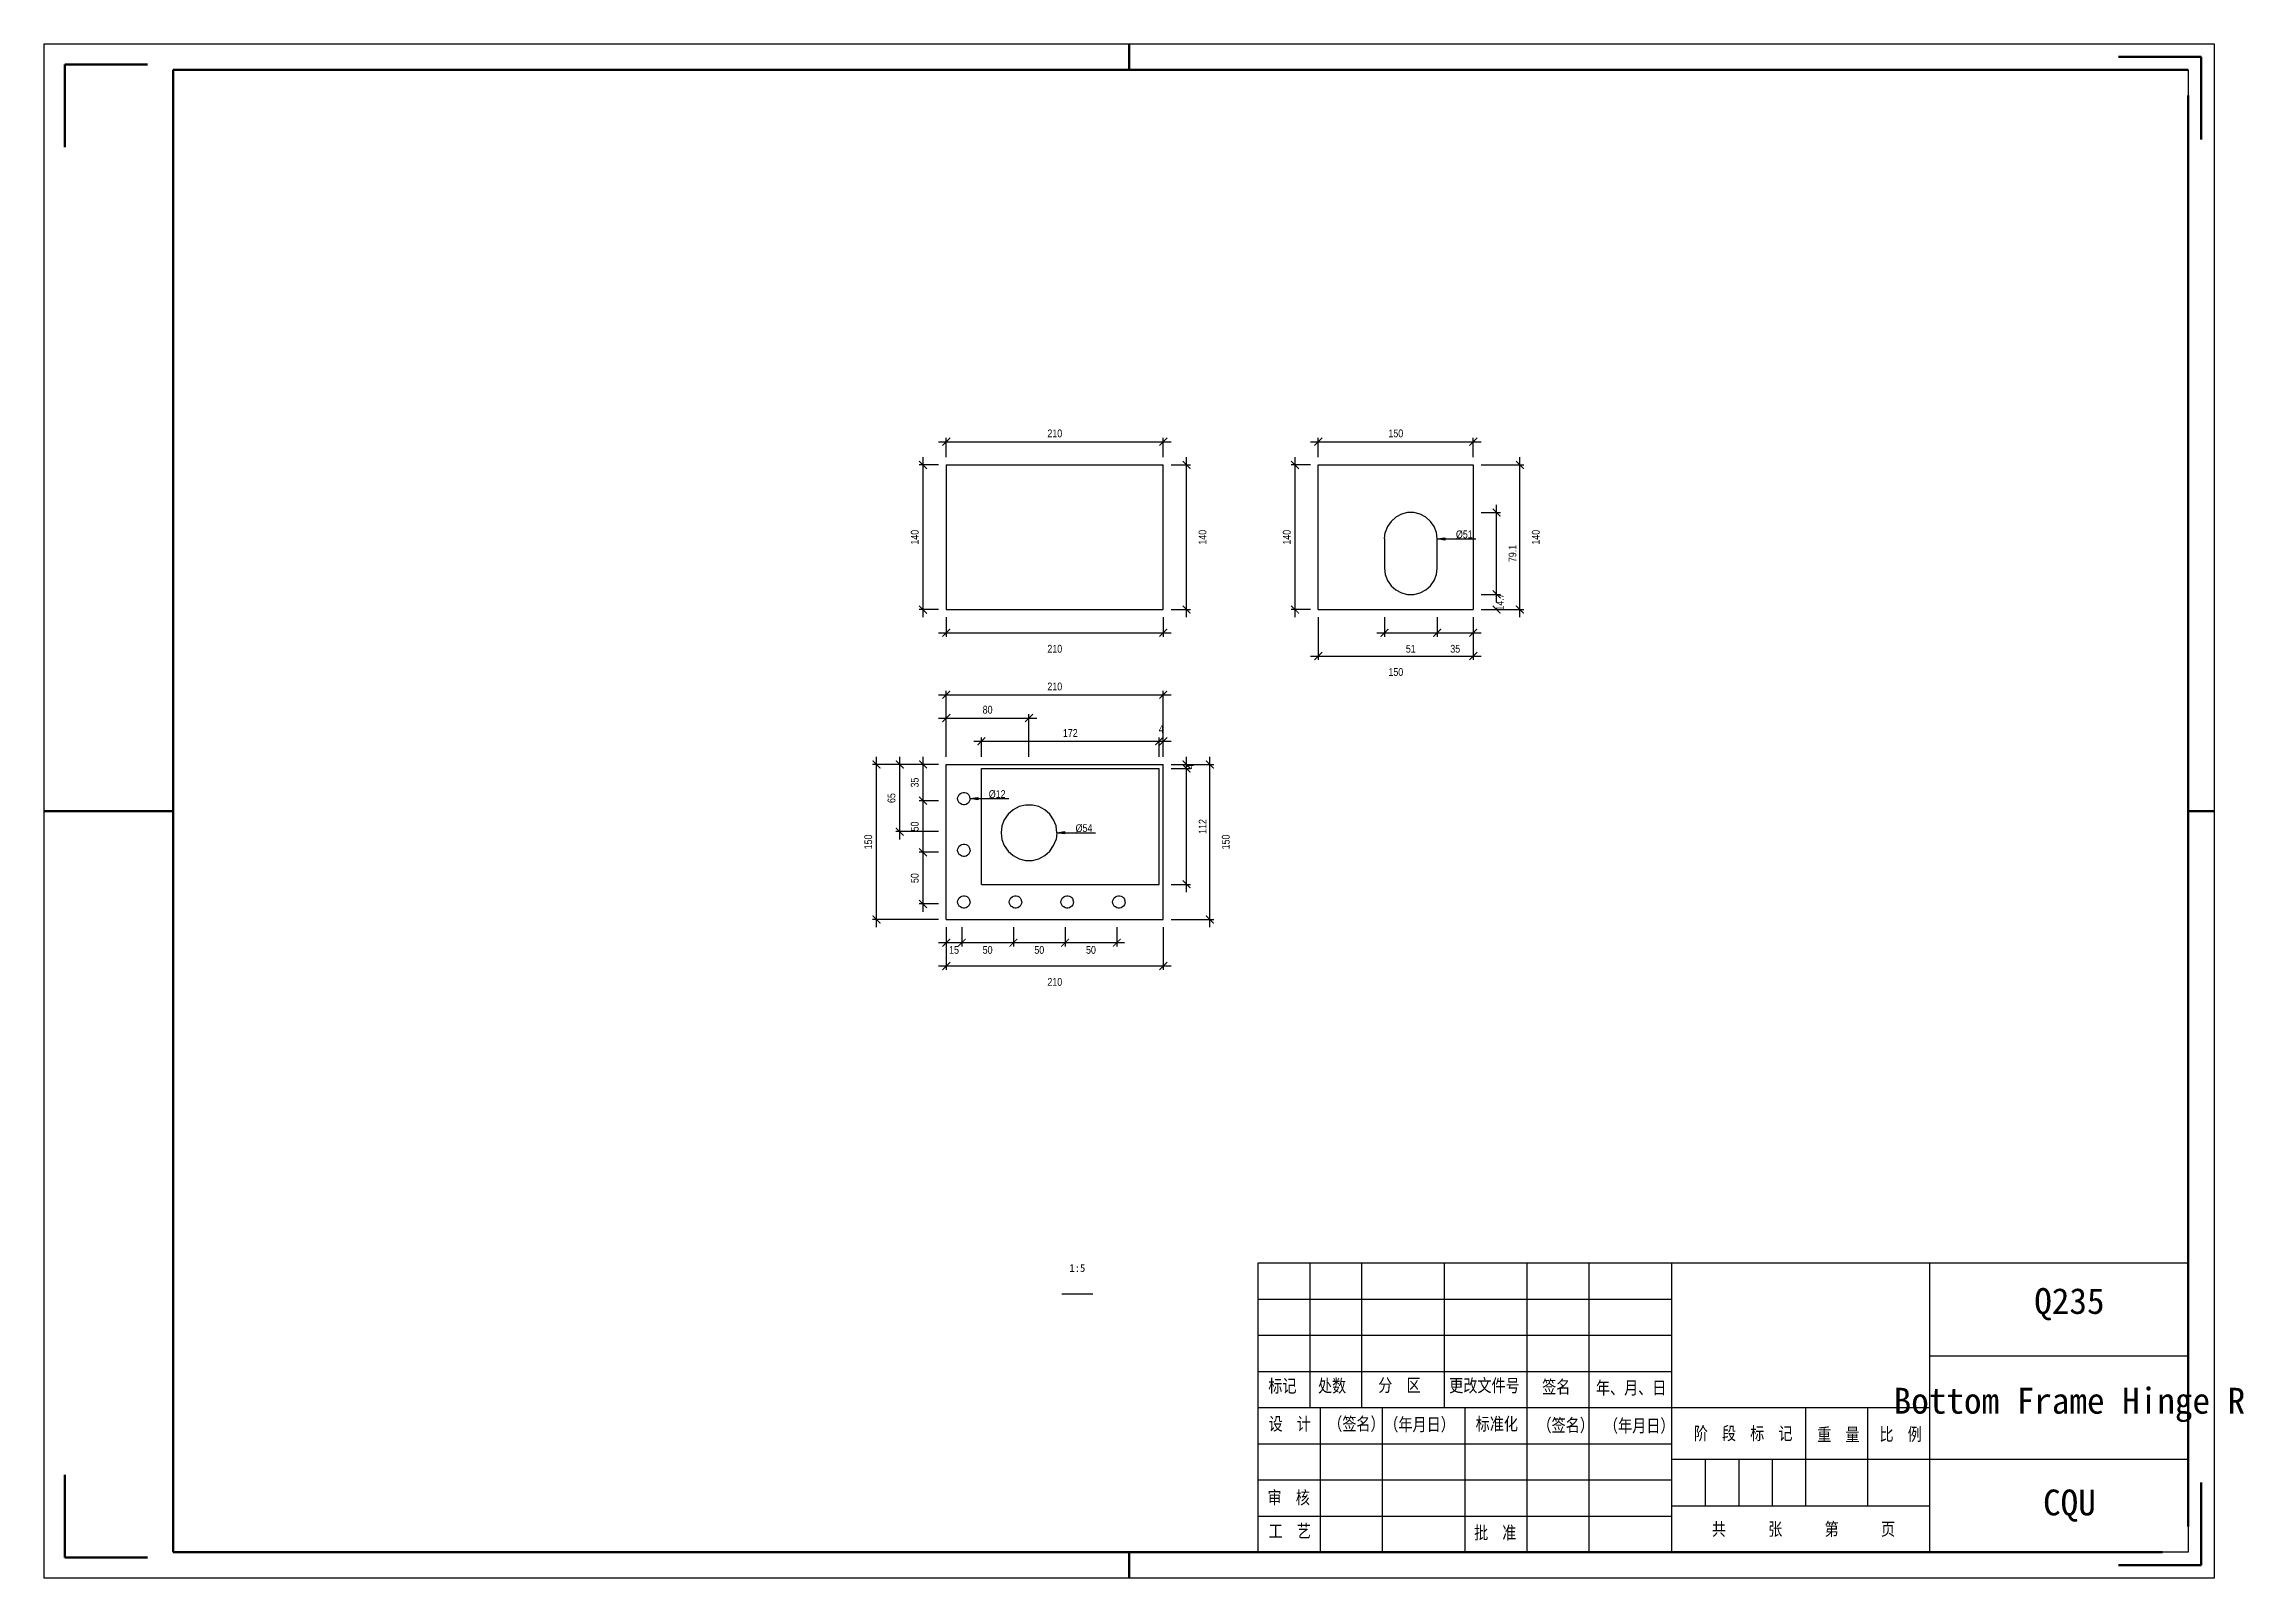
# Model space of a CAD drawing. Header units: millimetres. Extents: x 0 to 1925, y 0 to 4345.
# Drawn here: x 980 to 1405.8, y 367 to 664 of the extents above; entities that cross this region are included whole.
import ezdxf

# ---------------------------------------------------------------- set-up
doc = ezdxf.new("R2010")
doc.units = ezdxf.units.MM
doc.layers.add('总内框线', color=7, linetype='Continuous', lineweight=50)
doc.layers.add('总外框线', color=7, linetype='Continuous', lineweight=30)
doc.styles.add('OpenSansCondensed-Light', font='OpenSansCondensed-Light.ttf')
doc.styles.add('陈杰（2）', font='gbenor.shx', dxfattribs={"width": 0.8, "bigfont": 'gbcbig.shx'})
doc.dimstyles.new('EZ_RADIUS', dxfattribs={"dimtxt": 0.25, "dimasz": 0.25, "dimexe": 0.375, "dimexo": 0.125, "dimgap": 0.1, "dimtad": 1, "dimlfac": 100, "dimzin": 12, "dimdsep": 46, "dimtxsty": 'OpenSansCondensed-Light', "dimblk": 'CLOSEDBLANK', "dimcen": 0, "dimazin": 3, "dimtfac": 0.5, "dimtofl": 0, "dimtmove": 1, "dimatfit": 3, "dimarcsym": 0})
doc.dimstyles.new('EZDXF', dxfattribs={"dimtxt": 0.25, "dimasz": 0.175, "dimexe": 0.375, "dimexo": 0.125, "dimgap": 0.1, "dimtad": 1, "dimlfac": 100, "dimzin": 12, "dimdsep": 46, "dimtxsty": 'OpenSansCondensed-Light', "dimblk": 'ARCHTICK', "dimcen": 2.5, "dimazin": 3, "dimtfac": 0.5, "dimtmove": 2, "dimatfit": 3, "dimarcsym": 0})

msp = doc.modelspace()

# ---------------------------------------------------------------- texts
at = {"attachment_point": 5}
for s, insert, char_height in [('1:5', (1180, 427), 1.5), ('Q235', (1372, 420), 5), ('Bottom Frame Hinge R', (1372, 400.5), 5), ('CQU', (1372, 381), 5)]:
    msp.add_mtext(s, dxfattribs=dict(at, insert=insert, char_height=char_height))
at = {"char_height": 2.5, "width": 93.0192856, "attachment_point": 1, "style": '陈杰（2）'}
for s, insert in [('{\\fSimSun|b0|i0|c134|p2;标记}', (1216.95482, 405.44053)), ('{\\fSimSun|b0|i0|c134|p2;处数}', (1226.57596, 405.45543)), ('{\\fSimSun|b0|i0|c134|p2;分\u3000区}', (1238.23692, 405.57959)), ('{\\fSimSun|b0|i0|c134|p2;更改文件号}', (1251.97169, 405.52496)), ('{\\fSimSun|b0|i0|c134|p2;签名}', (1269.95608, 405.2667)), ('{\\fSimSun|b0|i0|c134|p2;年、月、日}', (1280.35064, 405.07301)), ('{\\fSimSun|b0|i0|c134|p2;设\u3000计}', (1217.01432, 398.10007)), ('{\\fSimSun|b0|i0|c134|p2;（签名）}', (1228.55629, 398.10007)), ('{\\fSimSun|b0|i0|c134|p2;\u3000（年月日）}', (1236.68156, 397.98584)), ('{\\fSimSun|b0|i0|c134|p2;标准化}', (1257.08823, 398.08517)), ('{\\fSimSun|b0|i0|c134|p2;（签名）}', (1269.05516, 397.83685)), ('{\\fSimSun|b0|i0|c134|p2;（年月日）}', (1281.923, 397.73752)), ('{\\fSimSun|b0|i0|c134|p2;阶\u3000段\u3000标\u3000记}', (1299.30395, 396.25254)), ('{\\fSimSun|b0|i0|c134|p2;重\u3000量}', (1323.18681, 396.02408)), ('{\\fSimSun|b0|i0|c134|p2;比\u3000例}', (1335.23873, 396.09361)), ('{\\fSimSun|b0|i0|c134|p2;审\u3000核}', (1216.81034, 383.83138)), ('{\\fSimSun|b0|i0|c134|p2;工\u3000艺}', (1217.01432, 377.34515)), ('{\\fSimSun|b0|i0|c134|p2;批\u3000准}', (1256.78226, 377.0273)), ('{\\fSimSun|b0|i0|c134|p2;共\u3000\u3000\u3000张\u3000\u3000\u3000第\u3000\u3000\u3000页}', (1302.79713, 377.72757))]:
    msp.add_mtext(s, dxfattribs=dict(at, insert=insert))

# ---------------------------------------------------------------- blocks, each defined once
blk = doc.blocks.new('_ARCHTICK')
at = {"color": 0, "linetype": 'ByBlock', "const_width": 0.15}
blk.add_lwpolyline([(-0.5, -0.5), (0.5, 0.5)], dxfattribs=at)
blk = doc.blocks.new('_CLOSED')
at = {"color": 0, "linetype": 'ByBlock'}
blk.add_line((0, 0), (-1, 0), dxfattribs=at)
blk.add_lwpolyline([(-1, 0.16), (0, 0), (-1, -0.16)], close=True, dxfattribs=at)
blk = doc.blocks.new('*D129')
at = {"transparency": 16777216}
for p, q in [((1251.14, 568.18), (1252.64, 568.18)), ((1252.64, 568.18), (1257.14, 568.18))]:
    blk.add_line(p, q, dxfattribs=at)
at = {"layer": 'Defpoints', "transparency": 16777216}
for p in [(1244.53, 568.19), (1249.64, 568.18)]:
    blk.add_point(p, dxfattribs=at)
at = {"transparency": 16777216, "xscale": 1.5, "yscale": 1.5, "rotation": 179.8983361386451}
blk.add_blockref('_CLOSED', (1249.64, 568.18), dxfattribs=at)
at = {"transparency": 16777216, "insert": (1254.89, 569.03), "char_height": 1.5, "attachment_point": 5, "style": 'OpenSansCondensed-Light'}
blk.add_mtext('%%c51', dxfattribs=at)
blk = doc.blocks.new('*D138')
at = {"transparency": 16777216}
for p, q in [((1160.73, 517.9), (1162.23, 517.9)), ((1162.23, 517.9), (1166.73, 517.9))]:
    blk.add_line(p, q, dxfattribs=at)
at = {"layer": 'Defpoints', "transparency": 16777216}
for p in [(1158.03, 517.9), (1159.23, 517.9)]:
    blk.add_point(p, dxfattribs=at)
at = {"transparency": 16777216, "xscale": 1.5, "yscale": 1.5, "rotation": 180}
blk.add_blockref('_CLOSED', (1159.23, 517.9), dxfattribs=at)
at = {"transparency": 16777216, "insert": (1164.48, 518.75), "char_height": 1.5, "attachment_point": 5, "style": 'OpenSansCondensed-Light'}
blk.add_mtext('%%c12', dxfattribs=at)
blk = doc.blocks.new('*D139')
at = {"transparency": 16777216}
for p, q in [((1177.53, 511.3), (1179.03, 511.3)), ((1179.03, 511.3), (1183.53, 511.3))]:
    blk.add_line(p, q, dxfattribs=at)
at = {"layer": 'Defpoints', "transparency": 16777216}
for p in [(1170.63, 511.3), (1176.03, 511.3)]:
    blk.add_point(p, dxfattribs=at)
at = {"transparency": 16777216, "xscale": 1.5, "yscale": 1.5, "rotation": 179.999999999751}
blk.add_blockref('_CLOSED', (1176.03, 511.3), dxfattribs=at)
at = {"transparency": 16777216, "insert": (1181.28, 512.15), "char_height": 1.5, "attachment_point": 5, "style": 'OpenSansCondensed-Light'}
blk.add_mtext('%%c54', dxfattribs=at)

# ---------------------------------------------------------------- dimensions: what is measured, and where the dimension line sits
for base, p1, p2, location, override in [((1154.62901, 587), (1154.62901, 582.5), (1196.62901, 582.5), (1175.62901, 588.6), {"dimtxt": 1.5, "dimasz": 1.5, "dimexe": 0.75, "dimexo": 1.5, "dimtad": 1, "dimlfac": 5, "dimblk": 'ARCHTICK', "dimsah": 0, "dimtsz": 0, "dimdle": 1.5, "dimtmove": 2}), ((1226.62901, 587), (1226.62901, 582.5), (1256.62901, 582.5), (1241.62901, 588.6), {"dimtxt": 1.5, "dimasz": 1.5, "dimexe": 0.75, "dimexo": 1.5, "dimtad": 1, "dimlfac": 5, "dimblk": 'ARCHTICK', "dimsah": 0, "dimtsz": 0, "dimdle": 1.5, "dimtmove": 2}), ((1154.62901, 550), (1154.62901, 554.5), (1196.62901, 554.5), (1175.62901, 546.9), {"dimtxt": 1.5, "dimasz": 1.5, "dimexe": 0.75, "dimexo": 1.5, "dimtad": 4, "dimlfac": 5, "dimblk": 'ARCHTICK', "dimsah": 0, "dimtsz": 0, "dimdle": 1.5, "dimtmove": 2}), ((1226.62901, 545.5), (1226.62901, 554.5), (1256.62901, 554.5), (1241.62901, 542.4), {"dimtxt": 1.5, "dimasz": 1.5, "dimexe": 0.75, "dimexo": 1.5, "dimtad": 4, "dimlfac": 5, "dimblk": 'ARCHTICK', "dimsah": 0, "dimtsz": 0, "dimdle": 1.5, "dimtmove": 2}), ((1239.42901, 550), (1239.42901, 554.5), (1249.62901, 554.5), (1244.52901, 546.9), {"dimtxt": 1.5, "dimasz": 1.5, "dimexe": 0.75, "dimexo": 1.5, "dimtad": 4, "dimlfac": 5, "dimblk": 'ARCHTICK', "dimsah": 0, "dimtsz": 0, "dimdle": 1.5, "dimtmove": 2}), ((1249.62901, 550), (1249.62901, 554.5), (1256.62901, 554.5), (1253.12901, 546.9), {"dimtxt": 1.5, "dimasz": 1.5, "dimexe": 0.75, "dimexo": 1.5, "dimtad": 4, "dimlfac": 5, "dimblk": 'ARCHTICK', "dimsah": 0, "dimtsz": 0, "dimdle": 1.5, "dimtmove": 2}), ((1154.62901, 538), (1154.62901, 524.5), (1196.62901, 524.5), (1175.62901, 539.6), {"dimtxt": 1.5, "dimasz": 1.5, "dimexe": 0.75, "dimexo": 1.5, "dimtad": 1, "dimlfac": 5, "dimblk": 'ARCHTICK', "dimsah": 0, "dimtsz": 0, "dimdle": 1.5, "dimtmove": 2}), ((1154.62901, 533.5), (1154.62901, 524.5), (1170.62901, 524.5), (1162.62901, 535.1), {"dimtxt": 1.5, "dimasz": 1.5, "dimexe": 0.75, "dimexo": 1.5, "dimtad": 1, "dimlfac": 5, "dimblk": 'ARCHTICK', "dimsah": 0, "dimtsz": 0, "dimdle": 1.5, "dimtmove": 2}), ((1195.82901, 529), (1195.82901, 524.5), (1196.62901, 524.5), (1196.22901, 531.35), {"dimtxt": 1.5, "dimasz": 1.5, "dimexe": 0.75, "dimexo": 1.5, "dimtad": 1, "dimlfac": 5, "dimblk": 'ARCHTICK', "dimsah": 0, "dimtsz": 0, "dimdle": 1.5, "dimtmove": 2}), ((1161.42901, 529), (1161.42901, 524.5), (1195.82901, 524.5), (1178.62901, 530.6), {"dimtxt": 1.5, "dimasz": 1.5, "dimexe": 0.75, "dimexo": 1.5, "dimtad": 1, "dimlfac": 5, "dimblk": 'ARCHTICK', "dimsah": 0, "dimtsz": 0, "dimdle": 1.5, "dimtmove": 2}), ((1157.62901, 490), (1157.62901, 494.5), (1154.62901, 494.5), (1156.12901, 488.6), {"dimtxt": 1.5, "dimasz": 1.5, "dimexe": 0.75, "dimexo": 1.5, "dimtad": 4, "dimlfac": 5, "dimblk": 'ARCHTICK', "dimsah": 0, "dimtsz": 0, "dimdle": 1.5, "dimtmove": 2}), ((1154.62901, 485.5), (1154.62901, 494.5), (1196.62901, 494.5), (1175.62901, 482.4), {"dimtxt": 1.5, "dimasz": 1.5, "dimexe": 0.75, "dimexo": 1.5, "dimtad": 4, "dimlfac": 5, "dimblk": 'ARCHTICK', "dimsah": 0, "dimtsz": 0, "dimdle": 1.5, "dimtmove": 2}), ((1167.62901, 490), (1167.62901, 494.5), (1157.62901, 494.5), (1162.62901, 488.6), {"dimtxt": 1.5, "dimasz": 1.5, "dimexe": 0.75, "dimexo": 1.5, "dimtad": 4, "dimlfac": 5, "dimblk": 'ARCHTICK', "dimsah": 0, "dimtsz": 0, "dimdle": 1.5, "dimtmove": 2}), ((1177.62901, 490), (1177.62901, 494.5), (1167.62901, 494.5), (1172.62901, 488.6), {"dimtxt": 1.5, "dimasz": 1.5, "dimexe": 0.75, "dimexo": 1.5, "dimtad": 4, "dimlfac": 5, "dimblk": 'ARCHTICK', "dimsah": 0, "dimtsz": 0, "dimdle": 1.5, "dimtmove": 2}), ((1187.62901, 490), (1187.62901, 494.5), (1177.62901, 494.5), (1182.62901, 488.6), {"dimtxt": 1.5, "dimasz": 1.5, "dimexe": 0.75, "dimexo": 1.5, "dimtad": 4, "dimlfac": 5, "dimblk": 'ARCHTICK', "dimsah": 0, "dimtsz": 0, "dimdle": 1.5, "dimtmove": 2})]:
    msp.add_linear_dim(base=base, p1=p1, p2=p2, location=location, dimstyle='EZDXF', override=override).render()
for base, p1, p2, location, override in [((1150.12901, 554.5), (1154.62901, 554.5), (1154.62901, 582.5), (1148.52901, 568.5), {"dimtxt": 1.5, "dimasz": 1.5, "dimexe": 0.75, "dimexo": 1.5, "dimtad": 1, "dimlfac": 5, "dimblk": 'ARCHTICK', "dimsah": 0, "dimtsz": 0, "dimdle": 1.5, "dimtmove": 2}), ((1201.12901, 554.5), (1196.62901, 554.5), (1196.62901, 582.5), (1204.22901, 568.5), {"dimtxt": 1.5, "dimasz": 1.5, "dimexe": 0.75, "dimexo": 1.5, "dimtad": 4, "dimlfac": 5, "dimblk": 'ARCHTICK', "dimsah": 0, "dimtsz": 0, "dimdle": 1.5, "dimtmove": 2}), ((1222.12901, 554.5), (1226.62901, 554.5), (1226.62901, 582.5), (1220.52901, 568.5), {"dimtxt": 1.5, "dimasz": 1.5, "dimexe": 0.75, "dimexo": 1.5, "dimtad": 1, "dimlfac": 5, "dimblk": 'ARCHTICK', "dimsah": 0, "dimtsz": 0, "dimdle": 1.5, "dimtmove": 2}), ((1265.62901, 554.5), (1256.62901, 554.5), (1256.62901, 582.5), (1268.72901, 568.5), {"dimtxt": 1.5, "dimasz": 1.5, "dimexe": 0.75, "dimexo": 1.5, "dimtad": 4, "dimlfac": 5, "dimblk": 'ARCHTICK', "dimsah": 0, "dimtsz": 0, "dimdle": 1.5, "dimtmove": 2}), ((1261.12901, 557.44), (1256.62901, 557.44), (1256.62901, 573.26), (1264.22901, 565.35), {"dimtxt": 1.5, "dimasz": 1.5, "dimexe": 0.75, "dimexo": 1.5, "dimtad": 4, "dimlfac": 5, "dimblk": 'ARCHTICK', "dimsah": 0, "dimtsz": 0, "dimdle": 1.5, "dimtmove": 2}), ((1261.12901, 554.5), (1256.62901, 554.5), (1256.62901, 557.44), (1261.77901, 555.97), {"dimtxt": 1.5, "dimasz": 1.5, "dimexe": 0.75, "dimexo": 1.5, "dimtad": 4, "dimlfac": 5, "dimblk": 'ARCHTICK', "dimsah": 0, "dimtsz": 0, "dimdle": 1.5, "dimtmove": 2}), ((1141.12901, 494.5), (1154.62901, 494.5), (1154.62901, 524.5), (1139.52901, 509.5), {"dimtxt": 1.5, "dimasz": 1.5, "dimexe": 0.75, "dimexo": 1.5, "dimtad": 1, "dimlfac": 5, "dimblk": 'ARCHTICK', "dimsah": 0, "dimtsz": 0, "dimdle": 1.5, "dimtmove": 2}), ((1145.62901, 511.5), (1154.62901, 511.5), (1154.62901, 524.5), (1144.02901, 518), {"dimtxt": 1.5, "dimasz": 1.5, "dimexe": 0.75, "dimexo": 1.5, "dimtad": 1, "dimlfac": 5, "dimblk": 'ARCHTICK', "dimsah": 0, "dimtsz": 0, "dimdle": 1.5, "dimtmove": 2}), ((1150.12901, 517.5), (1154.62901, 517.5), (1154.62901, 524.5), (1148.52901, 521), {"dimtxt": 1.5, "dimasz": 1.5, "dimexe": 0.75, "dimexo": 1.5, "dimtad": 1, "dimlfac": 5, "dimblk": 'ARCHTICK', "dimsah": 0, "dimtsz": 0, "dimdle": 1.5, "dimtmove": 2}), ((1201.12901, 523.7), (1196.62901, 523.7), (1196.62901, 524.5), (1201.77901, 524.1), {"dimtxt": 1.5, "dimasz": 1.5, "dimexe": 0.75, "dimexo": 1.5, "dimtad": 4, "dimlfac": 5, "dimblk": 'ARCHTICK', "dimsah": 0, "dimtsz": 0, "dimdle": 1.5, "dimtmove": 2}), ((1205.62901, 494.5), (1196.62901, 494.5), (1196.62901, 524.5), (1208.72901, 509.5), {"dimtxt": 1.5, "dimasz": 1.5, "dimexe": 0.75, "dimexo": 1.5, "dimtad": 4, "dimlfac": 5, "dimblk": 'ARCHTICK', "dimsah": 0, "dimtsz": 0, "dimdle": 1.5, "dimtmove": 2}), ((1201.12901, 501.3), (1196.62901, 501.3), (1196.62901, 523.7), (1204.22901, 512.5), {"dimtxt": 1.5, "dimasz": 1.5, "dimexe": 0.75, "dimexo": 1.5, "dimtad": 4, "dimlfac": 5, "dimblk": 'ARCHTICK', "dimsah": 0, "dimtsz": 0, "dimdle": 1.5, "dimtmove": 2}), ((1150.12901, 507.5), (1154.62901, 507.5), (1154.62901, 517.5), (1148.52901, 512.5), {"dimtxt": 1.5, "dimasz": 1.5, "dimexe": 0.75, "dimexo": 1.5, "dimtad": 1, "dimlfac": 5, "dimblk": 'ARCHTICK', "dimsah": 0, "dimtsz": 0, "dimdle": 1.5, "dimtmove": 2}), ((1150.12901, 497.5), (1154.62901, 497.5), (1154.62901, 507.5), (1148.52901, 502.5), {"dimtxt": 1.5, "dimasz": 1.5, "dimexe": 0.75, "dimexo": 1.5, "dimtad": 1, "dimlfac": 5, "dimblk": 'ARCHTICK', "dimsah": 0, "dimtsz": 0, "dimdle": 1.5, "dimtmove": 2})]:
    msp.add_linear_dim(base=base, p1=p1, p2=p2, angle=90, location=location, dimstyle='EZDXF', override=override).render()
for p1, p2, text, picture, middle in [((1239.42261, 568.20001), (1249.6354, 568.18189), '51', '*D129', (1252.6354, 568.17657)), ((1156.83002, 517.9), (1159.22799, 517.9), '12', '*D138', (1162.22799, 517.9)), ((1165.23251, 511.3), (1176.02551, 511.3), '54', '*D139', (1179.02551, 511.3))]:
    dim = msp.add_diameter_dim_2p(p1=p1, p2=p2, text=text, dimstyle='EZ_RADIUS', override={"dimtxt": 1.5, "dimasz": 1.5, "dimexe": 0.75, "dimtad": 1, "dimtoh": 1, "dimlfac": 5, "dimblk": 'CLOSED', "dimsah": 0, "dimtsz": 0})
    dim.commit()
    dim.dimension.update_dxf_attribs({"geometry": picture, "text_midpoint": middle})

# ---------------------------------------------------------------- linework, layer by layer
for p, q in [((1395, 659), (1395, 474)), ((1154.62901, 582.5), (1154.62901, 554.5)), ((1154.62901, 582.5), (1196.62901, 582.5)), ((1196.62901, 554.5), (1196.62901, 582.5)), ((1226.62901, 554.5), (1226.62901, 582.5)), ((1226.62901, 582.5), (1256.62901, 582.5)), ((1256.62901, 582.5), (1256.62901, 554.5)), ((1240.00901, 570.58), (1239.56901, 569.42)), ((1240.70901, 571.58), (1240.00901, 570.58)), ((1241.62901, 572.4), (1240.70901, 571.58)), ((1242.72901, 572.96), (1241.62901, 572.4)), ((1243.90901, 573.26), (1242.72901, 572.96)), ((1245.14901, 573.26), (1243.90901, 573.26)), ((1246.32901, 572.96), (1245.14901, 573.26)), ((1247.42901, 572.4), (1246.32901, 572.96)), ((1248.34901, 571.58), (1247.42901, 572.4)), ((1249.04901, 570.58), (1248.34901, 571.58)), ((1249.48901, 569.42), (1249.04901, 570.58)), ((1239.42901, 568.2), (1239.56901, 569.42)), ((1239.42901, 568.2), (1239.42901, 562.5)), ((1249.62901, 568.2), (1249.48901, 569.42)), ((1249.62901, 562.5), (1249.62901, 568.2)), ((1239.42901, 562.5), (1239.56901, 561.28)), ((1249.48901, 561.28), (1249.62901, 562.5)), ((1239.56901, 561.28), (1240.00901, 560.12)), ((1240.00901, 560.12), (1240.70901, 559.12)), ((1240.70901, 559.12), (1241.62901, 558.3)), ((1241.62901, 558.3), (1242.72901, 557.74)), ((1246.32901, 557.74), (1247.42901, 558.3)), ((1247.42901, 558.3), (1248.34901, 559.12)), ((1248.34901, 559.12), (1249.04901, 560.12)), ((1249.04901, 560.12), (1249.48901, 561.28)), ((1154.62901, 554.5), (1196.62901, 554.5)), ((1226.62901, 554.5), (1256.62901, 554.5)), ((1242.72901, 557.74), (1243.90901, 557.44)), ((1243.90901, 557.44), (1245.14901, 557.44)), ((1245.14901, 557.44), (1246.32901, 557.74)), ((1154.62901, 524.5), (1196.62901, 524.5)), ((1154.62901, 494.5), (1154.62901, 524.5)), ((1196.62901, 494.5), (1196.62901, 524.5)), ((1161.42901, 523.7), (1195.82901, 523.7)), ((1161.42901, 501.3), (1161.42901, 523.7)), ((1195.82901, 501.3), (1195.82901, 523.7)), ((1156.82901, 517.9), (1156.86901, 518.18)), ((1156.86901, 517.62), (1156.82901, 517.9)), ((1156.86901, 518.18), (1156.96901, 518.46)), ((1156.96901, 517.34), (1156.86901, 517.62)), ((1156.96901, 518.46), (1157.12901, 518.7)), ((1157.12901, 517.1), (1156.96901, 517.34)), ((1157.12901, 518.7), (1157.34901, 518.88)), ((1157.34901, 516.92), (1157.12901, 517.1)), ((1157.34901, 518.88), (1157.60901, 519.02)), ((1157.60901, 516.78), (1157.34901, 516.92)), ((1157.60901, 519.02), (1157.88901, 519.1)), ((1157.88901, 516.7), (1157.60901, 516.78)), ((1157.88901, 519.1), (1158.16901, 519.1)), ((1158.16901, 516.7), (1157.88901, 516.7)), ((1158.16901, 519.1), (1158.44901, 519.02)), ((1158.44901, 516.78), (1158.16901, 516.7)), ((1158.44901, 519.02), (1158.70901, 518.88)), ((1158.70901, 516.92), (1158.44901, 516.78)), ((1158.70901, 518.88), (1158.92901, 518.7)), ((1158.92901, 517.1), (1158.70901, 516.92)), ((1158.92901, 518.7), (1159.08901, 518.46)), ((1159.08901, 517.34), (1158.92901, 517.1)), ((1159.08901, 518.46), (1159.18901, 518.18)), ((1159.18901, 517.62), (1159.08901, 517.34)), ((1159.22901, 517.9), (1159.18901, 518.18)), ((1159.22901, 517.9), (1159.18901, 517.62)), ((1167.56901, 515.74), (1166.58901, 514.88)), ((1168.70901, 516.34), (1167.56901, 515.74)), ((1169.96901, 516.66), (1168.70901, 516.34)), ((1171.28901, 516.66), (1169.96901, 516.66)), ((1172.54901, 516.34), (1171.28901, 516.66)), ((1173.68901, 515.74), (1172.54901, 516.34)), ((1174.66901, 514.88), (1173.68901, 515.74)), ((1165.38901, 512.6), (1165.22901, 511.3)), ((1165.22901, 511.3), (1165.38901, 510)), ((1165.84901, 513.8), (1165.38901, 512.6)), ((1166.58901, 514.88), (1165.84901, 513.8)), ((1175.40901, 513.8), (1174.66901, 514.88)), ((1175.86901, 512.6), (1175.40901, 513.8)), ((1176.02901, 511.3), (1175.86901, 512.6)), ((1176.02901, 511.3), (1175.86901, 510)), ((1156.82901, 507.9), (1156.86901, 508.18)), ((1156.86901, 507.62), (1156.82901, 507.9)), ((1156.86901, 508.18), (1156.96901, 508.46)), ((1156.96901, 507.34), (1156.86901, 507.62)), ((1156.96901, 508.46), (1157.12901, 508.7)), ((1157.12901, 507.1), (1156.96901, 507.34)), ((1157.12901, 508.7), (1157.34901, 508.88)), ((1157.34901, 506.92), (1157.12901, 507.1)), ((1157.34901, 508.88), (1157.60901, 509.02)), ((1157.60901, 506.78), (1157.34901, 506.92)), ((1157.60901, 509.02), (1157.88901, 509.1)), ((1157.88901, 506.7), (1157.60901, 506.78)), ((1157.88901, 509.1), (1158.16901, 509.1)), ((1158.16901, 506.7), (1157.88901, 506.7)), ((1158.16901, 509.1), (1158.44901, 509.02)), ((1158.44901, 506.78), (1158.16901, 506.7)), ((1158.44901, 509.02), (1158.70901, 508.88)), ((1158.70901, 506.92), (1158.44901, 506.78)), ((1158.70901, 508.88), (1158.92901, 508.7)), ((1158.92901, 507.1), (1158.70901, 506.92)), ((1158.92901, 508.7), (1159.08901, 508.46)), ((1159.08901, 507.34), (1158.92901, 507.1)), ((1159.08901, 508.46), (1159.18901, 508.18)), ((1159.18901, 507.62), (1159.08901, 507.34)), ((1159.22901, 507.9), (1159.18901, 508.18)), ((1159.22901, 507.9), (1159.18901, 507.62)), ((1165.38901, 510), (1165.84901, 508.8)), ((1165.84901, 508.8), (1166.58901, 507.72)), ((1166.58901, 507.72), (1167.56901, 506.86)), ((1167.56901, 506.86), (1168.70901, 506.26)), ((1172.54901, 506.26), (1173.68901, 506.86)), ((1173.68901, 506.86), (1174.66901, 507.72)), ((1174.66901, 507.72), (1175.40901, 508.8)), ((1175.40901, 508.8), (1175.86901, 510)), ((1168.70901, 506.26), (1169.96901, 505.94)), ((1169.96901, 505.94), (1171.28901, 505.94)), ((1171.28901, 505.94), (1172.54901, 506.26)), ((1156.82901, 497.9), (1156.86901, 498.18)), ((1156.86901, 498.18), (1156.96901, 498.46)), ((1156.96901, 498.46), (1157.12901, 498.7)), ((1157.12901, 498.7), (1157.34901, 498.88)), ((1157.34901, 498.88), (1157.60901, 499.02)), ((1157.60901, 499.02), (1157.88901, 499.1)), ((1157.88901, 499.1), (1158.16901, 499.1)), ((1158.16901, 499.1), (1158.44901, 499.02)), ((1158.44901, 499.02), (1158.70901, 498.88)), ((1158.70901, 498.88), (1158.92901, 498.7)), ((1158.92901, 498.7), (1159.08901, 498.46)), ((1159.08901, 498.46), (1159.18901, 498.18)), ((1159.22901, 497.9), (1159.18901, 498.18)), ((1161.42901, 501.3), (1195.82901, 501.3)), ((1166.82901, 497.9), (1166.86901, 498.18)), ((1166.86901, 498.18), (1166.96901, 498.46)), ((1166.96901, 498.46), (1167.12901, 498.7)), ((1167.12901, 498.7), (1167.34901, 498.88)), ((1167.34901, 498.88), (1167.60901, 499.02)), ((1167.60901, 499.02), (1167.88901, 499.1)), ((1167.88901, 499.1), (1168.16901, 499.1)), ((1168.16901, 499.1), (1168.44901, 499.02)), ((1168.44901, 499.02), (1168.70901, 498.88)), ((1168.70901, 498.88), (1168.92901, 498.7)), ((1168.92901, 498.7), (1169.08901, 498.46)), ((1169.08901, 498.46), (1169.18901, 498.18)), ((1169.22901, 497.9), (1169.18901, 498.18)), ((1176.82901, 497.9), (1176.86901, 498.18)), ((1176.86901, 498.18), (1176.96901, 498.46)), ((1176.96901, 498.46), (1177.12901, 498.7)), ((1177.12901, 498.7), (1177.34901, 498.88)), ((1177.34901, 498.88), (1177.60901, 499.02)), ((1177.60901, 499.02), (1177.88901, 499.1)), ((1177.88901, 499.1), (1178.16901, 499.1)), ((1178.16901, 499.1), (1178.44901, 499.02)), ((1178.44901, 499.02), (1178.70901, 498.88)), ((1178.70901, 498.88), (1178.92901, 498.7)), ((1178.92901, 498.7), (1179.08901, 498.46)), ((1179.08901, 498.46), (1179.18901, 498.18)), ((1179.22901, 497.9), (1179.18901, 498.18)), ((1186.82901, 497.9), (1186.86901, 498.18)), ((1186.86901, 498.18), (1186.96901, 498.46)), ((1186.96901, 498.46), (1187.12901, 498.7)), ((1187.12901, 498.7), (1187.34901, 498.88)), ((1187.34901, 498.88), (1187.60901, 499.02)), ((1187.60901, 499.02), (1187.88901, 499.1)), ((1187.88901, 499.1), (1188.16901, 499.1)), ((1188.16901, 499.1), (1188.44901, 499.02)), ((1188.44901, 499.02), (1188.70901, 498.88)), ((1188.70901, 498.88), (1188.92901, 498.7)), ((1188.92901, 498.7), (1189.08901, 498.46)), ((1189.08901, 498.46), (1189.18901, 498.18)), ((1189.22901, 497.9), (1189.18901, 498.18)), ((1154.62901, 494.5), (1196.62901, 494.5)), ((1156.86901, 497.62), (1156.82901, 497.9)), ((1156.96901, 497.34), (1156.86901, 497.62)), ((1157.12901, 497.1), (1156.96901, 497.34)), ((1157.34901, 496.92), (1157.12901, 497.1)), ((1157.60901, 496.78), (1157.34901, 496.92)), ((1157.88901, 496.7), (1157.60901, 496.78)), ((1158.16901, 496.7), (1157.88901, 496.7)), ((1158.44901, 496.78), (1158.16901, 496.7)), ((1158.70901, 496.92), (1158.44901, 496.78)), ((1158.92901, 497.1), (1158.70901, 496.92)), ((1159.08901, 497.34), (1158.92901, 497.1)), ((1159.18901, 497.62), (1159.08901, 497.34)), ((1159.22901, 497.9), (1159.18901, 497.62)), ((1166.86901, 497.62), (1166.82901, 497.9)), ((1166.96901, 497.34), (1166.86901, 497.62)), ((1167.12901, 497.1), (1166.96901, 497.34)), ((1167.34901, 496.92), (1167.12901, 497.1)), ((1167.60901, 496.78), (1167.34901, 496.92)), ((1167.88901, 496.7), (1167.60901, 496.78)), ((1168.16901, 496.7), (1167.88901, 496.7)), ((1168.44901, 496.78), (1168.16901, 496.7)), ((1168.70901, 496.92), (1168.44901, 496.78)), ((1168.92901, 497.1), (1168.70901, 496.92)), ((1169.08901, 497.34), (1168.92901, 497.1)), ((1169.18901, 497.62), (1169.08901, 497.34)), ((1169.22901, 497.9), (1169.18901, 497.62)), ((1176.86901, 497.62), (1176.82901, 497.9)), ((1176.96901, 497.34), (1176.86901, 497.62)), ((1177.12901, 497.1), (1176.96901, 497.34)), ((1177.34901, 496.92), (1177.12901, 497.1)), ((1177.60901, 496.78), (1177.34901, 496.92)), ((1177.88901, 496.7), (1177.60901, 496.78)), ((1178.16901, 496.7), (1177.88901, 496.7)), ((1178.44901, 496.78), (1178.16901, 496.7)), ((1178.70901, 496.92), (1178.44901, 496.78)), ((1178.92901, 497.1), (1178.70901, 496.92)), ((1179.08901, 497.34), (1178.92901, 497.1)), ((1179.18901, 497.62), (1179.08901, 497.34)), ((1179.22901, 497.9), (1179.18901, 497.62)), ((1186.86901, 497.62), (1186.82901, 497.9)), ((1186.96901, 497.34), (1186.86901, 497.62)), ((1187.12901, 497.1), (1186.96901, 497.34)), ((1187.34901, 496.92), (1187.12901, 497.1)), ((1187.60901, 496.78), (1187.34901, 496.92)), ((1187.88901, 496.7), (1187.60901, 496.78)), ((1188.16901, 496.7), (1187.88901, 496.7)), ((1188.44901, 496.78), (1188.16901, 496.7)), ((1188.70901, 496.92), (1188.44901, 496.78)), ((1188.92901, 497.1), (1188.70901, 496.92)), ((1189.08901, 497.34), (1188.92901, 497.1)), ((1189.18901, 497.62), (1189.08901, 497.34)), ((1189.22901, 497.9), (1189.18901, 497.62)), ((1215, 428), (1395, 428)), ((1215, 372), (1215, 428)), ((1225, 428), (1225, 400)), ((1235, 428), (1235, 400)), ((1251, 428), (1251, 400)), ((1267, 428), (1267, 400)), ((1279, 428), (1279, 372)), ((1295, 428), (1295, 372)), ((1345, 372), (1345, 428)), ((1395, 428), (1395, 372)), ((1177, 422), (1183, 422)), ((1215, 421), (1295, 421)), ((1215, 414), (1295, 414)), ((1345, 410), (1395, 410)), ((1215, 407), (1295, 407)), ((1215, 400), (1345, 400)), ((1227, 400), (1227, 372)), ((1239, 400), (1239, 372)), ((1255, 400), (1255, 372)), ((1267, 400), (1267, 372)), ((1321, 381), (1321, 400)), ((1333, 381), (1333, 400)), ((1215, 393), (1295, 393)), ((1295, 390), (1345, 390)), ((1301.5, 390), (1301.5, 381)), ((1308, 390), (1308, 381)), ((1314.5, 390), (1314.5, 381)), ((1345, 390), (1395, 390)), ((1215, 386), (1295, 386)), ((1215, 379), (1295, 379)), ((1295, 381), (1345, 381)), ((1395, 372), (1215, 372))]:
    msp.add_line(p, q)
at = {"layer": '总内框线'}
for p, q in [((984, 660), (984, 644)), ((984, 660), (1000, 660)), ((1190, 659), (1190, 664)), ((1397.5, 661.5), (1381.5, 661.5)), ((1397.5, 661.5), (1397.5, 645.5)), ((1005, 372), (1005, 659)), ((1005, 659), (1395, 659)), ((1395, 654), (1395, 377)), ((980, 515.5), (1005, 515.5)), ((1395, 515.5), (1400, 515.5)), ((984, 371), (984, 387)), ((1397.5, 369.5), (1397.5, 385.5)), ((984, 371), (1000, 371)), ((1390, 372), (1005, 372)), ((1190, 367), (1190, 372)), ((1397.5, 369.5), (1381.5, 369.5))]:
    msp.add_line(p, q, dxfattribs=at)
at = {"layer": '总外框线'}
for p, q in [((980, 367), (980, 664)), ((980, 664), (1400, 664)), ((1400, 664), (1400, 367)), ((1400, 367), (980, 367))]:
    msp.add_line(p, q, dxfattribs=at)

msp.set_redraw_order([(e.dxf.handle, doc.entitydb.next_handle()) for e in msp.query("TEXT MTEXT ATTDEF DIMENSION ARC_DIMENSION")])  # texts and dimensions are drawn at this point

doc.saveas('drawing.dxf')
